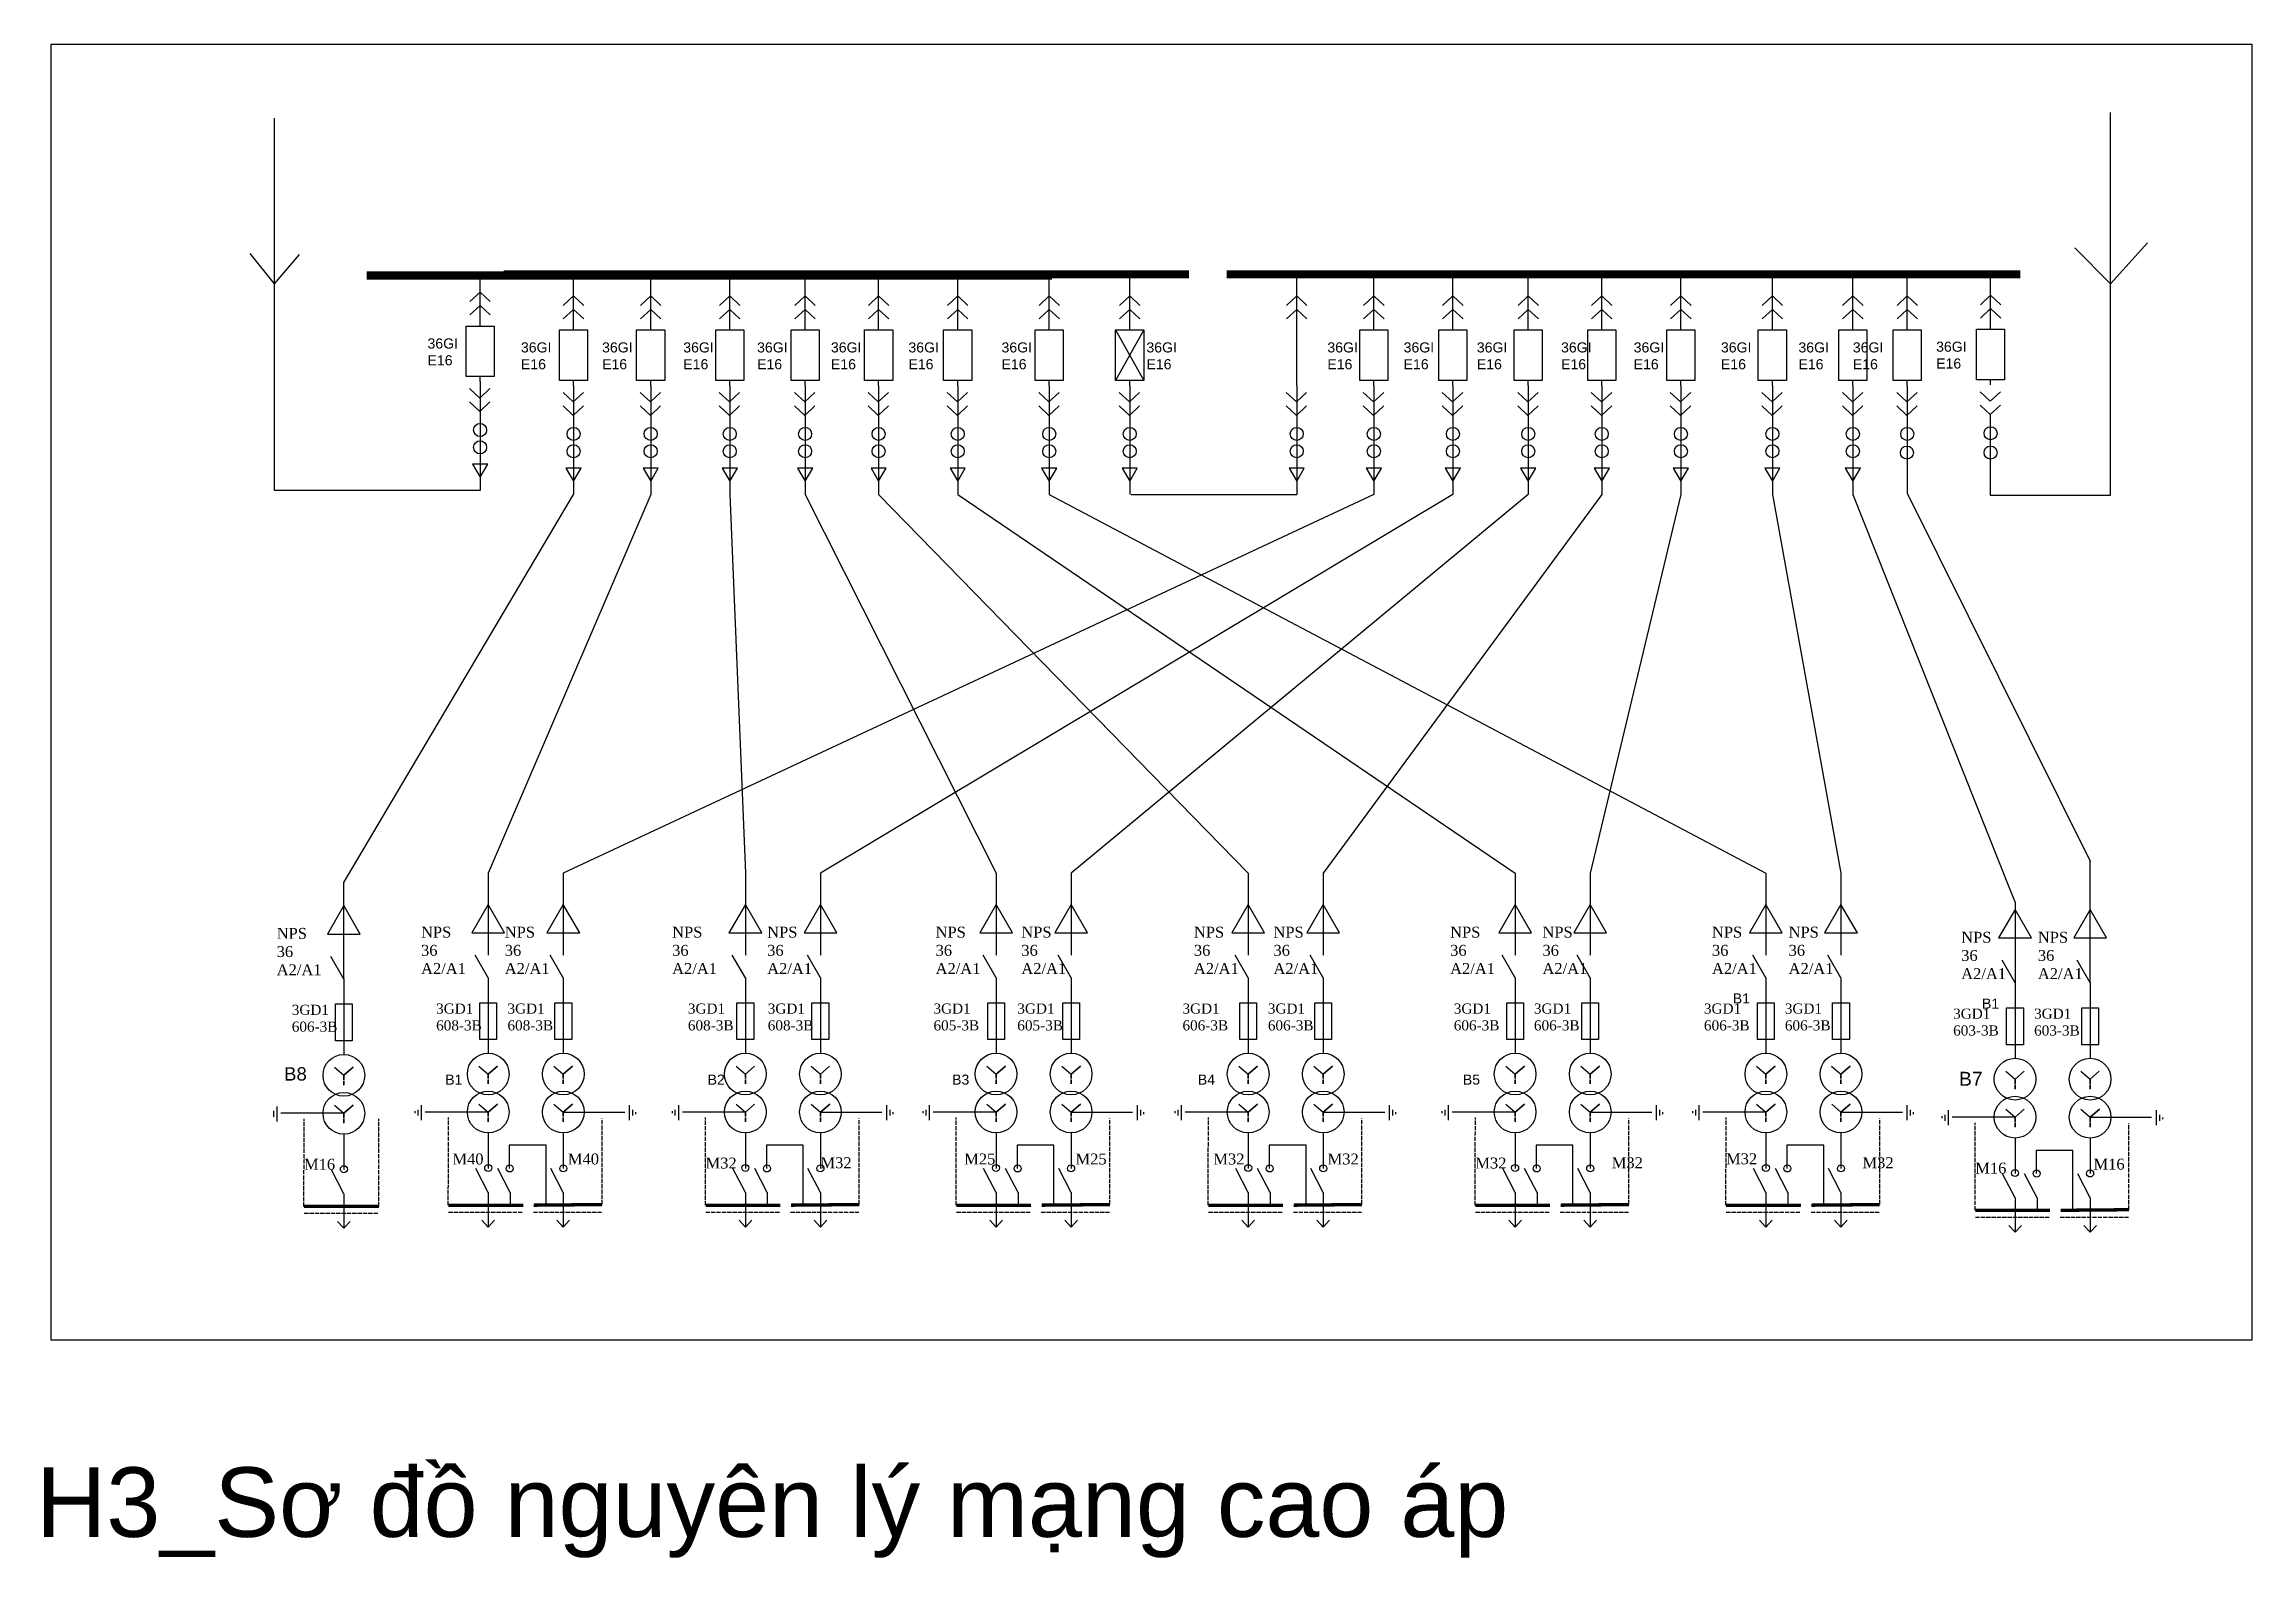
# Model space of a CAD drawing. Header units: inches. Extents: x 3841 to 42180, y -888 to 3732.
# Drawn here: x 15321 to 21514, y -622 to 3622 of the extents above; entities that cross this region are included whole.
import ezdxf

# ---------------------------------------------------------------- set-up
doc = ezdxf.new("R2010")
doc.units = ezdxf.units.IN
doc.header["$MEASUREMENT"] = 0
doc.linetypes.add('ACAD_ISO02W100', pattern=[15, 12, -3])
doc.linetypes.add('JIS_02_1.0', pattern=[2, 1, -1])
doc.layers.add('Layer2', color=1, linetype='JIS_02_1.0', lineweight=0)
doc.styles.get("Standard").update_dxf_attribs({"font": 'arial.ttf'})

msp = doc.modelspace()

# ---------------------------------------------------------------- texts
at = {"attachment_point": 1}
for s, width, gutter_width, insert, char_height in [('{\\fArial|b0|i0|c163|p34;36GI\\PE16}', 89.905, 23.6, (16396.7, 2797), 28.264), ('{\\fArial|b0|i0|c163|p34;36GI\\PE16}', 89.905, 23.6, (20628.4, 2788), 28.264), ('{\\fArial|b0|i0|c163|p34;36GI\\PE16}', 89.905, 23.6, (16658.8, 2786), 28.264), ('{\\fArial|b0|i0|c163|p34;36GI\\PE16}', 89.905, 23.6, (16886.4, 2786), 28.264), ('{\\fArial|b0|i0|c163|p34;36GI\\PE16}', 89.905, 23.6, (17114.1, 2786), 28.264), ('{\\fArial|b0|i0|c163|p34;36GI\\PE16}', 89.905, 23.6, (17321.2, 2786), 28.264), ('{\\fArial|b0|i0|c163|p34;36GI\\PE16}', 89.905, 23.6, (17528.3, 2786), 28.264), ('{\\fArial|b0|i0|c163|p34;36GI\\PE16}', 89.905, 23.6, (17745.7, 2786), 28.264), ('{\\fArial|b0|i0|c163|p34;36GI\\PE16}', 89.905, 23.6, (18006.8, 2786), 28.264), ('{\\fArial|b0|i0|c163|p34;36GI\\PE16}', 89.905, 23.6, (18413.3, 2786), 28.264), ('{\\fArial|b0|i0|c163|p34;36GI\\PE16}', 89.905, 23.6, (18920.8, 2786), 28.264), ('{\\fArial|b0|i0|c163|p34;36GI\\PE16}', 89.905, 23.6, (19134.7, 2786), 28.264), ('{\\fArial|b0|i0|c163|p34;36GI\\PE16}', 89.905, 23.6, (19340.1, 2786), 28.264), ('{\\fArial|b0|i0|c163|p34;36GI\\PE16}', 89.905, 23.6, (19576.3, 2786), 28.264), ('{\\fArial|b0|i0|c163|p34;36GI\\PE16}', 89.905, 23.6, (19780, 2786), 28.264), ('{\\fArial|b0|i0|c163|p34;36GI\\PE16}', 89.905, 23.6, (20024.8, 2786), 28.264), ('{\\fArial|b0|i0|c163|p34;36GI\\PE16}', 89.905, 23.6, (20242.2, 2786), 28.264), ('{\\fArial|b0|i0|c163|p34;36GI\\PE16}', 89.905, 23.6, (20394.8, 2786), 28.264), ('{\\fTimes New Roman|b0|i0|c0|p18;\\H1.08333x;NPS 36 A2/A1}', 69.556, 23.6, (15973.7, 1144.3), 28.264), ('{\\fTimes New Roman|b0|i0|c0|p18;\\H1.08333x;NPS 36 A2/A1}', 69.556, 23.6, (16378.6, 1147.8), 28.264), ('{\\fTimes New Roman|b0|i0|c0|p18;\\H1.08333x;NPS 36 A2/A1}', 69.556, 23.6, (16613.4, 1147.8), 28.264), ('{\\fTimes New Roman|b0|i0|c0|p18;\\H1.08333x;NPS 36 A2/A1}', 69.556, 23.6, (17082.9, 1147.8), 28.264), ('{\\fTimes New Roman|b0|i0|c0|p18;\\H1.08333x;NPS 36 A2/A1}', 69.556, 23.6, (17349.5, 1147.8), 28.264), ('{\\fTimes New Roman|b0|i0|c0|p18;\\H1.08333x;NPS 36 A2/A1}', 69.556, 23.6, (17821.9, 1147.8), 28.264), ('{\\fTimes New Roman|b0|i0|c0|p18;\\H1.08333x;NPS 36 A2/A1}', 69.556, 23.6, (18062.4, 1147.8), 28.264), ('{\\fTimes New Roman|b0|i0|c0|p18;\\H1.08333x;NPS 36 A2/A1}', 69.556, 23.6, (18546.4, 1147.8), 28.264), ('{\\fTimes New Roman|b0|i0|c0|p18;\\H1.08333x;NPS 36 A2/A1}', 69.556, 23.6, (18769.6, 1147.8), 28.264), ('{\\fTimes New Roman|b0|i0|c0|p18;\\H1.08333x;NPS 36 A2/A1}', 69.556, 23.6, (19265.2, 1147.8), 28.264), ('{\\fTimes New Roman|b0|i0|c0|p18;\\H1.08333x;NPS 36 A2/A1}', 69.556, 23.6, (19524.1, 1147.8), 28.264), ('{\\fTimes New Roman|b0|i0|c0|p18;\\H1.08333x;NPS 36 A2/A1}', 69.556, 23.6, (19999.6, 1147.8), 28.264), ('{\\fTimes New Roman|b0|i0|c0|p18;\\H1.08333x;NPS 36 A2/A1}', 69.556, 23.6, (20214.6, 1147.8), 28.264), ('{\\fTimes New Roman|b0|i0|c0|p18;\\H1.08333x;NPS 36 A2/A1}', 69.556, 23.6, (20698.7, 1133.4), 28.264), ('{\\fTimes New Roman|b0|i0|c0|p18;\\H1.08333x;NPS 36 A2/A1}', 69.556, 23.6, (20913.7, 1133.4), 28.264), ('{\\fTimes New Roman|b0|i0|c0|p18;3GD1 606-3B}', 80.889, 23.6, (16016, 928.8), 28.264), ('{\\fTimes New Roman|b0|i0|c0|p18;3GD1 608-3B}', 80.889, 23.6, (16420.9, 932.3), 28.264), ('{\\fTimes New Roman|b0|i0|c0|p18;3GD1 608-3B}', 80.889, 23.6, (16621, 932.3), 28.264), ('{\\fTimes New Roman|b0|i0|c0|p18;3GD1 608-3B}', 80.889, 23.6, (17127.1, 932.3), 28.264), ('{\\fTimes New Roman|b0|i0|c0|p18;3GD1 608-3B}', 80.889, 23.6, (17351.1, 932.3), 28.264), ('{\\fTimes New Roman|b0|i0|c0|p18;3GD1 605-3B}', 80.889, 23.6, (17816, 932.3), 28.264), ('{\\fTimes New Roman|b0|i0|c0|p18;3GD1 605-3B}', 80.889, 23.6, (18051.1, 932.3), 28.264), ('{\\fTimes New Roman|b0|i0|c0|p18;3GD1 606-3B}', 80.889, 23.6, (18514.4, 932.3), 28.264), ('{\\fTimes New Roman|b0|i0|c0|p18;3GD1 606-3B}', 80.889, 23.6, (18753.9, 932.3), 28.264), ('{\\fTimes New Roman|b0|i0|c0|p18;3GD1 606-3B}', 80.889, 23.6, (19275.4, 932.3), 28.264), ('{\\fTimes New Roman|b0|i0|c0|p18;3GD1 606-3B}', 80.889, 23.6, (19500.2, 932.3), 28.264), ('{\\fTimes New Roman|b0|i0|c0|p18;3GD1 606-3B}', 80.889, 23.6, (19977.1, 932.3), 28.264), ('{\\fArial|b0|i0|c163|p34;B1}', 41.183, 23.6, (20057.9, 960.7), 28.264), ('{\\fTimes New Roman|b0|i0|c0|p18;3GD1 606-3B}', 80.889, 23.6, (20204.1, 932.3), 28.264), ('{\\fArial|b0|i0|c163|p34;B1}', 41.183, 23.6, (20757, 946.3), 28.264), ('{\\fTimes New Roman|b0|i0|c0|p18;3GD1 603-3B}', 80.889, 23.6, (20676.1, 918), 28.264), ('{\\fTimes New Roman|b0|i0|c0|p18;3GD1 603-3B}', 80.889, 23.6, (20903.2, 918), 28.264), ('B8', 1109.442, 187.2, (15994.2, 753.7), 37.44), ('{\\fArial|b0|i0|c163|p34;B1}', 41.183, 23.6, (16446.4, 733.1), 28.264), ('{\\fArial|b0|i0|c163|p34;B2}', 41.183, 23.6, (17182.4, 733.1), 28.264), ('{\\fArial|b0|i0|c163|p34;B3}', 41.183, 23.6, (17868.2, 733.1), 28.264), ('{\\fArial|b0|i0|c163|p34;B4}', 41.183, 23.6, (18557.5, 733.1), 28.264), ('{\\fArial|b0|i0|c163|p34;B5}', 41.183, 23.6, (19300.9, 733.1), 28.264), ('B7', 706.931, 195, (20692.3, 740.8), 39), ('{\\fTimes New Roman|b0|i0|c0|p18;\\H1.08333x;M16}', 82.818, 23.6, (16050.3, 496.9), 28.264), ('{\\fTimes New Roman|b0|i0|c0|p18;\\H1.08333x;M\\fTimes New Roman|b0|i0|c163|p18;40}', 82.818, 23.6, (16466.5, 511.7), 28.264), ('{\\fTimes New Roman|b0|i0|c0|p18;\\H1.08333x;M\\fTimes New Roman|b0|i0|c163|p18;40}', 82.818, 23.6, (16790.4, 511.7), 28.264), ('{\\fTimes New Roman|b0|i0|c0|p18;\\H1.08333x;M\\fTimes New Roman|b0|i0|c163|p18;32}', 82.818, 23.6, (17176.6, 500.4), 28.264), ('{\\fTimes New Roman|b0|i0|c0|p18;\\H1.08333x;M\\fTimes New Roman|b0|i0|c163|p18;32}', 82.818, 23.6, (17498.9, 501.3), 28.264), ('{\\fTimes New Roman|b0|i0|c0|p18;\\H1.08333x;M\\fTimes New Roman|b0|i0|c163|p18;25}', 82.818, 23.6, (17902.1, 511.7), 28.264), ('{\\fTimes New Roman|b0|i0|c0|p18;\\H1.08333x;M\\fTimes New Roman|b0|i0|c163|p18;25}', 82.818, 23.6, (18214.4, 511.7), 28.264), ('{\\fTimes New Roman|b0|i0|c0|p18;\\H1.08333x;M\\fTimes New Roman|b0|i0|c163|p18;32}', 82.818, 23.6, (18601, 511.7), 28.264), ('{\\fTimes New Roman|b0|i0|c0|p18;\\H1.08333x;M\\fTimes New Roman|b0|i0|c163|p18;32}', 82.818, 23.6, (18921.5, 511.7), 28.264), ('{\\fTimes New Roman|b0|i0|c0|p18;\\H1.08333x;M\\fTimes New Roman|b0|i0|c163|p18;32}', 82.818, 23.6, (19335.8, 500.4), 28.264), ('{\\fTimes New Roman|b0|i0|c0|p18;\\H1.08333x;M\\fTimes New Roman|b0|i0|c163|p18;32}', 82.818, 23.6, (19718.5, 501.3), 28.264), ('{\\fTimes New Roman|b0|i0|c0|p18;\\H1.08333x;M\\fTimes New Roman|b0|i0|c163|p18;32}', 82.818, 23.6, (20039, 512.3), 28.264), ('{\\fTimes New Roman|b0|i0|c0|p18;\\H1.08333x;M\\fTimes New Roman|b0|i0|c163|p18;32}', 82.818, 23.6, (20421.8, 501.3), 28.264), ('{\\fTimes New Roman|b0|i0|c0|p18;\\H1.08333x;M16}', 82.818, 23.6, (21069.8, 497.3), 28.264), ('{\\fTimes New Roman|b0|i0|c0|p18;\\H1.08333x;M16}', 82.818, 23.6, (20738.1, 486.1), 28.264)]:
    msp.add_mtext_dynamic_manual_height_columns(s, width=width, gutter_width=gutter_width, heights=[0], dxfattribs=dict(at, insert=insert, char_height=char_height))
at = {"layer": 'Layer2', "linetype": 'ByBlock', "insert": (15299.1, -368.1), "char_height": 194.928, "attachment_point": 1}
msp.add_mtext_dynamic_manual_height_columns('H3_Sơ đồ nguyên lý mạng cao áp', width=9493.237, gutter_width=974.6, heights=[0], dxfattribs=at)

# ---------------------------------------------------------------- linework, layer by layer
for p, q in [((15967.3, 3155.6), (15967.3, 3414.2)), ((21117.1, 2357.7), (21117.1, 3430.7)), ((15967.3, 2370.9), (15967.3, 3155.6)), ((15967.3, 2949.8), (15899.6, 3035.1)), ((21117.1, 2949.8), (21017.3, 3050.9)), ((21117.1, 2949.8), (21221.7, 3065.1)), ((15967.3, 2949.8), (16037.9, 3032.1)), ((16544.3, 2831.8), (16544.3, 2973.4)), ((16806.3, 2820.8), (16806.3, 2976.7)), ((17022.7, 2820.8), (17022.7, 2976.7)), ((17244.5, 2820.8), (17244.5, 2976.7)), ((17455.9, 2820.8), (17455.9, 2976.7)), ((17662.1, 2820.8), (17662.1, 2976.7)), ((17883.9, 2820.8), (17883.9, 2976.7)), ((18140.6, 2820.8), (18140.6, 2976.7)), ((18366.4, 2820.8), (18366.4, 2976.7)), ((18834.8, 2664.9), (18834.8, 2976.7)), ((19051.1, 2820.8), (19051.1, 2976.7)), ((19272.9, 2820.8), (19272.9, 2976.7)), ((19484.3, 2820.8), (19484.3, 2976.7)), ((19690.5, 2820.8), (19690.5, 2976.7)), ((19912.4, 2820.8), (19912.4, 2976.7)), ((20169, 2820.8), (20169, 2976.7)), ((20394.8, 2820.8), (20394.8, 2976.7)), ((20547.4, 2820.8), (20547.4, 2976.7)), ((20781, 2822.8), (20781, 2978.7)), ((16544.3, 2927.1), (16515.6, 2900.3)), ((16544.3, 2927.1), (16572.9, 2900.3)), ((16806.3, 2916.1), (16777.7, 2889.3)), ((16806.3, 2916.1), (16835, 2889.3)), ((17022.7, 2916.1), (16994, 2889.3)), ((17022.7, 2916.1), (17051.3, 2889.3)), ((17244.5, 2916.1), (17215.8, 2889.3)), ((17244.5, 2916.1), (17273.1, 2889.3)), ((17455.9, 2916.1), (17427.2, 2889.3)), ((17455.9, 2916.1), (17484.5, 2889.3)), ((17662.1, 2916.1), (17633.5, 2889.3)), ((17662.1, 2916.1), (17690.8, 2889.3)), ((17883.9, 2916.1), (17855.3, 2889.3)), ((17883.9, 2916.1), (17912.6, 2889.3)), ((18140.6, 2916.1), (18112, 2889.3)), ((18140.6, 2916.1), (18169.3, 2889.3)), ((18366.4, 2916.1), (18337.7, 2889.3)), ((18366.4, 2916.1), (18395, 2889.3)), ((18834.8, 2916.1), (18806.1, 2889.3)), ((18834.8, 2916.1), (18863.4, 2889.3)), ((19051.1, 2916.1), (19022.4, 2889.3)), ((19051.1, 2916.1), (19079.7, 2889.3)), ((19272.9, 2916.1), (19244.2, 2889.3)), ((19272.9, 2916.1), (19301.5, 2889.3)), ((19484.3, 2916.1), (19455.7, 2889.3)), ((19484.3, 2916.1), (19513, 2889.3)), ((19690.5, 2916.1), (19661.9, 2889.3)), ((19690.5, 2916.1), (19719.2, 2889.3)), ((19912.4, 2916.1), (19883.7, 2889.3)), ((19912.4, 2916.1), (19941, 2889.3)), ((20169, 2916.1), (20140.4, 2889.3)), ((20169, 2916.1), (20197.7, 2889.3)), ((20394.8, 2916.1), (20366.2, 2889.3)), ((20394.8, 2916.1), (20423.5, 2889.3)), ((20547.4, 2916.1), (20518.8, 2889.3)), ((20547.4, 2916.1), (20576.1, 2889.3)), ((20781, 2918.1), (20752.4, 2891.3)), ((20781, 2918.1), (20809.7, 2891.3)), ((16544.3, 2889.6), (16515.6, 2862.8)), ((16544.3, 2889.6), (16572.9, 2862.8)), ((16806.3, 2878.6), (16777.7, 2851.8)), ((16806.3, 2878.6), (16835, 2851.8)), ((17022.7, 2878.6), (16994, 2851.8)), ((17022.7, 2878.6), (17051.3, 2851.8)), ((17244.5, 2878.6), (17215.8, 2851.8)), ((17244.5, 2878.6), (17273.1, 2851.8)), ((17455.9, 2878.6), (17427.2, 2851.8)), ((17455.9, 2878.6), (17484.5, 2851.8)), ((17662.1, 2878.6), (17633.5, 2851.8)), ((17662.1, 2878.6), (17690.8, 2851.8)), ((17883.9, 2878.6), (17855.3, 2851.8)), ((17883.9, 2878.6), (17912.6, 2851.8)), ((18140.6, 2878.6), (18112, 2851.8)), ((18140.6, 2878.6), (18169.3, 2851.8)), ((18366.4, 2878.6), (18337.7, 2851.8)), ((18366.4, 2878.6), (18395, 2851.8)), ((18834.8, 2878.6), (18806.1, 2851.8)), ((18834.8, 2878.6), (18863.4, 2851.8)), ((19051.1, 2878.6), (19022.4, 2851.8)), ((19051.1, 2878.6), (19079.7, 2851.8)), ((19272.9, 2878.6), (19244.2, 2851.8)), ((19272.9, 2878.6), (19301.5, 2851.8)), ((19484.3, 2878.6), (19455.7, 2851.8)), ((19484.3, 2878.6), (19513, 2851.8)), ((19690.5, 2878.6), (19661.9, 2851.8)), ((19690.5, 2878.6), (19719.2, 2851.8)), ((19912.4, 2878.6), (19883.7, 2851.8)), ((19912.4, 2878.6), (19941, 2851.8)), ((20169, 2878.6), (20140.4, 2851.8)), ((20169, 2878.6), (20197.7, 2851.8)), ((20394.8, 2878.6), (20366.2, 2851.8)), ((20394.8, 2878.6), (20423.5, 2851.8)), ((20547.4, 2878.6), (20518.8, 2851.8)), ((20547.4, 2878.6), (20576.1, 2851.8)), ((20781, 2880.6), (20752.4, 2853.8)), ((20781, 2880.6), (20809.7, 2853.8)), ((18327, 2820.8), (18405.8, 2679.1)), ((18405.8, 2820.8), (18327, 2679.1)), ((16544.3, 2676), (16544.3, 2690.1)), ((16544.3, 2676), (16544.3, 2370.9)), ((16806.3, 2664.9), (16806.3, 2679.1)), ((16806.3, 2664.9), (16806.3, 2359.8)), ((17022.7, 2664.9), (17022.7, 2679.1)), ((17022.7, 2664.9), (17022.7, 2359.8)), ((17244.5, 2664.9), (17244.5, 2679.1)), ((17244.5, 2664.9), (17244.5, 2359.8)), ((17455.9, 2664.9), (17455.9, 2679.1)), ((17455.9, 2664.9), (17455.9, 2359.8)), ((17662.1, 2664.9), (17662.1, 2679.1)), ((17662.1, 2664.9), (17662.1, 2359.8)), ((17883.9, 2664.9), (17883.9, 2679.1)), ((17883.9, 2664.9), (17883.9, 2359.8)), ((18140.6, 2664.9), (18140.6, 2679.1)), ((18140.6, 2664.9), (18140.6, 2359.8)), ((18366.4, 2664.9), (18366.4, 2679.1)), ((18366.4, 2664.9), (18366.4, 2359.8)), ((18834.8, 2664.9), (18834.8, 2359.8)), ((19051.1, 2664.9), (19051.1, 2679.1)), ((19051.1, 2664.9), (19051.1, 2359.8)), ((19272.9, 2664.9), (19272.9, 2679.1)), ((19272.9, 2664.9), (19272.9, 2359.8)), ((19484.3, 2664.9), (19484.3, 2679.1)), ((19484.3, 2664.9), (19484.3, 2359.8)), ((19690.5, 2664.9), (19690.5, 2679.1)), ((19690.5, 2664.9), (19690.5, 2359.8)), ((19912.4, 2664.9), (19912.4, 2679.1)), ((19912.4, 2664.9), (19912.4, 2359.8)), ((20169, 2664.9), (20169, 2679.1)), ((20169, 2664.9), (20169, 2359.8)), ((20394.8, 2664.9), (20394.8, 2679.1)), ((20394.8, 2664.9), (20394.8, 2359.8)), ((20547.4, 2664.9), (20547.4, 2679.1)), ((20547.4, 2664.9), (20547.4, 2363.1)), ((20781, 2667), (20781, 2681.1)), ((16543.4, 2629.9), (16514.7, 2656.7)), ((16543.4, 2592.4), (16514.7, 2619.2)), ((16543.4, 2629.9), (16572, 2656.7)), ((16543.4, 2592.4), (16572, 2619.2)), ((16805.4, 2618.9), (16776.8, 2645.7)), ((16805.4, 2581.4), (16776.8, 2608.2)), ((16805.4, 2618.9), (16834.1, 2645.7)), ((16805.4, 2581.4), (16834.1, 2608.2)), ((17021.8, 2618.9), (16993.1, 2645.7)), ((17021.8, 2581.4), (16993.1, 2608.2)), ((17021.8, 2618.9), (17050.4, 2645.7)), ((17021.8, 2581.4), (17050.4, 2608.2)), ((17243.6, 2618.9), (17214.9, 2645.7)), ((17243.6, 2581.4), (17214.9, 2608.2)), ((17243.6, 2618.9), (17272.2, 2645.7)), ((17243.6, 2581.4), (17272.2, 2608.2)), ((17455, 2618.9), (17426.3, 2645.7)), ((17455, 2581.4), (17426.3, 2608.2)), ((17455, 2618.9), (17483.6, 2645.7)), ((17455, 2581.4), (17483.6, 2608.2)), ((17661.2, 2618.9), (17632.6, 2645.7)), ((17661.2, 2581.4), (17632.6, 2608.2)), ((17661.2, 2618.9), (17689.9, 2645.7)), ((17661.2, 2581.4), (17689.9, 2608.2)), ((17883, 2618.9), (17854.4, 2645.7)), ((17883, 2581.4), (17854.4, 2608.2)), ((17883, 2618.9), (17911.7, 2645.7)), ((17883, 2581.4), (17911.7, 2608.2)), ((18139.7, 2618.9), (18111.1, 2645.7)), ((18139.7, 2581.4), (18111.1, 2608.2)), ((18139.7, 2618.9), (18168.4, 2645.7)), ((18139.7, 2581.4), (18168.4, 2608.2)), ((18365.5, 2618.9), (18336.8, 2645.7)), ((18365.5, 2581.4), (18336.8, 2608.2)), ((18365.5, 2618.9), (18394.1, 2645.7)), ((18365.5, 2581.4), (18394.1, 2608.2)), ((18833.9, 2618.9), (18805.2, 2645.7)), ((18833.9, 2581.4), (18805.2, 2608.2)), ((18833.9, 2618.9), (18862.5, 2645.7)), ((18833.9, 2581.4), (18862.5, 2608.2)), ((19050.2, 2618.9), (19021.5, 2645.7)), ((19050.2, 2581.4), (19021.5, 2608.2)), ((19050.2, 2618.9), (19078.8, 2645.7)), ((19050.2, 2581.4), (19078.8, 2608.2)), ((19272, 2618.9), (19243.3, 2645.7)), ((19272, 2581.4), (19243.3, 2608.2)), ((19272, 2618.9), (19300.6, 2645.7)), ((19272, 2581.4), (19300.6, 2608.2)), ((19483.4, 2618.9), (19454.8, 2645.7)), ((19483.4, 2581.4), (19454.8, 2608.2)), ((19483.4, 2618.9), (19512.1, 2645.7)), ((19483.4, 2581.4), (19512.1, 2608.2)), ((19689.6, 2618.9), (19661, 2645.7)), ((19689.6, 2581.4), (19661, 2608.2)), ((19689.6, 2618.9), (19718.3, 2645.7)), ((19689.6, 2581.4), (19718.3, 2608.2)), ((19911.5, 2618.9), (19882.8, 2645.7)), ((19911.5, 2581.4), (19882.8, 2608.2)), ((19911.5, 2618.9), (19940.1, 2645.7)), ((19911.5, 2581.4), (19940.1, 2608.2)), ((20168.1, 2618.9), (20139.5, 2645.7)), ((20168.1, 2581.4), (20139.5, 2608.2)), ((20168.1, 2618.9), (20196.8, 2645.7)), ((20168.1, 2581.4), (20196.8, 2608.2)), ((20393.9, 2618.9), (20365.3, 2645.7)), ((20393.9, 2581.4), (20365.3, 2608.2)), ((20393.9, 2618.9), (20422.6, 2645.7)), ((20393.9, 2581.4), (20422.6, 2608.2)), ((20546.5, 2618.9), (20517.9, 2645.7)), ((20546.5, 2581.4), (20517.9, 2608.2)), ((20546.5, 2618.9), (20575.2, 2645.7)), ((20546.5, 2581.4), (20575.2, 2608.2)), ((20780.1, 2620.9), (20751.5, 2647.7)), ((20780.1, 2583.4), (20751.5, 2610.2)), ((20780.1, 2620.9), (20808.8, 2647.7)), ((20780.1, 2583.4), (20808.8, 2610.2)), ((20780.1, 2583.4), (20780.1, 2357.7)), ((16544.3, 2370.9), (15967.3, 2370.9)), ((16162.1, 1271.9), (16806.3, 2359.8)), ((17022.7, 2359.8), (16567, 1297.8)), ((19051.1, 2359.8), (16777.5, 1297.8)), ((17244.5, 2359.8), (17288.4, 1297.8)), ((17455.9, 2359.8), (17991.6, 1297.8)), ((19272.9, 2359.8), (17498.9, 1297.8)), ((17662.1, 2359.8), (18698.7, 1297.8)), ((17883.9, 2359.8), (19447.5, 1297.8)), ((18140.6, 2359.8), (20150.8, 1297.8)), ((19484.3, 2359.8), (18202.1, 1297.8)), ((18370.1, 2359.8), (18834.8, 2359.8)), ((19690.5, 2359.8), (18909.2, 1297.8)), ((19912.4, 2359.8), (19658.1, 1297.8)), ((20169, 2359.8), (20361.3, 1297.8)), ((20394.8, 2359.8), (20832.3, 1259.9)), ((20547.4, 2363.1), (21060.4, 1331.5)), ((20780.1, 2357.7), (21117.1, 2357.7)), ((21060.4, 990), (21060.4, 1331.5)), ((16162.1, 1000.8), (16162.1, 1271.9)), ((16567, 1297.8), (16567, 1068)), ((16777.5, 1297.8), (16777.5, 1068)), ((17288.4, 1297.8), (17288.4, 1068)), ((17498.9, 1297.8), (17498.9, 1068)), ((17991.6, 1297.8), (17991.6, 1068)), ((18202.1, 1297.8), (18202.1, 1068)), ((18698.7, 1297.8), (18698.7, 1068)), ((18909.2, 1297.8), (18909.2, 1068)), ((19447.5, 1297.8), (19447.5, 1068)), ((19658.1, 1297.8), (19658.1, 1068)), ((20150.8, 1297.8), (20150.8, 1068)), ((20361.3, 1297.8), (20361.3, 1068)), ((20832.3, 1259.9), (20849.9, 1215.8)), ((20849.9, 1215.8), (20849.9, 816.8)), ((16162.1, 1000.8), (16125.4, 1064.5)), ((16162.1, 1064.5), (16162.1, 1064.5)), ((16567, 1004.3), (16530.3, 1068)), ((16567, 1068), (16567, 1068)), ((16777.5, 1004.3), (16740.8, 1068)), ((16777.5, 1068), (16777.5, 1068)), ((17288.4, 1004.3), (17251.7, 1068)), ((17288.4, 1068), (17288.4, 1068)), ((17498.9, 1004.3), (17462.2, 1068)), ((17498.9, 1068), (17498.9, 1068)), ((17991.6, 1004.3), (17954.9, 1068)), ((17991.6, 1068), (17991.6, 1068)), ((18202.1, 1004.3), (18165.5, 1068)), ((18202.1, 1068), (18202.1, 1068)), ((18698.7, 1004.3), (18662, 1068)), ((18698.7, 1068), (18698.7, 1068)), ((18909.2, 1004.3), (18872.5, 1068)), ((18909.2, 1068), (18909.2, 1068)), ((19447.5, 1004.3), (19410.9, 1068)), ((19447.5, 1068), (19447.5, 1068)), ((19658.1, 1004.3), (19621.4, 1068)), ((19658.1, 1068), (19658.1, 1068)), ((20150.8, 1004.3), (20114.1, 1068)), ((20150.8, 1068), (20150.8, 1068)), ((20361.3, 1004.3), (20324.6, 1068)), ((20361.3, 1068), (20361.3, 1068)), ((20849.9, 990), (20813.2, 1053.6)), ((20849.9, 1053.6), (20849.9, 1053.6)), ((21060.4, 990), (21023.7, 1053.6)), ((21060.4, 1053.6), (21060.4, 1053.6)), ((16162.1, 1002.2), (16162.1, 789.5)), ((16162.1, 1000.8), (16162.1, 1000.8)), ((16567, 1005.7), (16567, 793)), ((16567, 1004.3), (16567, 1004.3)), ((16777.5, 1005.7), (16777.5, 793)), ((16777.5, 1004.3), (16777.5, 1004.3)), ((17288.4, 1005.7), (17288.4, 793)), ((17288.4, 1004.3), (17288.4, 1004.3)), ((17498.9, 1005.7), (17498.9, 793)), ((17498.9, 1004.3), (17498.9, 1004.3)), ((17991.6, 1005.7), (17991.6, 793)), ((17991.6, 1004.3), (17991.6, 1004.3)), ((18202.1, 1005.7), (18202.1, 793)), ((18202.1, 1004.3), (18202.1, 1004.3)), ((18698.7, 1005.7), (18698.7, 793)), ((18698.7, 1004.3), (18698.7, 1004.3)), ((18909.2, 1005.7), (18909.2, 793)), ((18909.2, 1004.3), (18909.2, 1004.3)), ((19447.5, 1005.7), (19447.5, 793)), ((19447.5, 1004.3), (19447.5, 1004.3)), ((19658.1, 1005.7), (19658.1, 793)), ((19658.1, 1004.3), (19658.1, 1004.3)), ((20150.8, 1005.7), (20150.8, 793)), ((20150.8, 1004.3), (20150.8, 1004.3)), ((20361.3, 1005.7), (20361.3, 793)), ((20361.3, 1004.3), (20361.3, 1004.3)), ((20849.9, 991.3), (20849.9, 778.6)), ((21060.4, 991.3), (21060.4, 778.6)), ((20849.9, 990), (20849.9, 990)), ((21060.4, 990), (21060.4, 990)), ((16136.1, 753.6), (16162.1, 731)), ((16162.1, 731), (16188, 753.6)), ((16188, 753.6), (16162.1, 731)), ((16541, 757.1), (16567, 734.5)), ((16567, 734.5), (16592.9, 757.1)), ((16592.9, 757.1), (16567, 734.5)), ((16751.3, 757.1), (16777.3, 734.5)), ((16777.3, 734.5), (16803.2, 757.1)), ((16803.2, 757.1), (16777.3, 734.5)), ((17262.4, 757.1), (17288.4, 734.5)), ((17288.4, 734.5), (17314.3, 757.1)), ((17314.3, 757.1), (17288.4, 734.5)), ((17472.7, 757.1), (17498.6, 734.5)), ((17498.6, 734.5), (17524.6, 757.1)), ((17524.6, 757.1), (17498.6, 734.5)), ((17965.7, 757.1), (17991.6, 734.5)), ((17991.6, 734.5), (18017.6, 757.1)), ((18017.6, 757.1), (17991.6, 734.5)), ((18175.9, 757.1), (18201.9, 734.5)), ((18201.9, 734.5), (18227.9, 757.1)), ((18227.9, 757.1), (18201.9, 734.5)), ((18672.7, 757.1), (18698.7, 734.5)), ((18698.7, 734.5), (18724.6, 757.1)), ((18724.6, 757.1), (18698.7, 734.5)), ((18883, 757.1), (18909, 734.5)), ((18909, 734.5), (18934.9, 757.1)), ((18934.9, 757.1), (18909, 734.5)), ((19421.6, 757.1), (19447.5, 734.5)), ((19447.5, 734.5), (19473.5, 757.1)), ((19473.5, 757.1), (19447.5, 734.5)), ((19631.9, 757.1), (19657.8, 734.5)), ((19657.8, 734.5), (19683.8, 757.1)), ((19683.8, 757.1), (19657.8, 734.5)), ((20124.8, 757.1), (20150.8, 734.5)), ((20150.8, 734.5), (20176.7, 757.1)), ((20176.7, 757.1), (20150.8, 734.5)), ((20335.1, 757.1), (20361.1, 734.5)), ((20361.1, 734.5), (20387, 757.1)), ((20387, 757.1), (20361.1, 734.5)), ((20823.9, 742.7), (20849.9, 720.2)), ((20849.9, 720.2), (20875.8, 742.7)), ((20875.8, 742.7), (20849.9, 720.2)), ((21034.2, 742.7), (21060.2, 720.2)), ((21060.2, 720.2), (21086.1, 742.7)), ((21086.1, 742.7), (21060.2, 720.2)), ((15964.6, 631), (15964.6, 614.6)), ((15974.2, 643.9), (15974.2, 601.6)), ((16050.4, 624.6), (15985.7, 624.6)), ((16162.1, 624.5), (16050.4, 624.6)), ((16136.1, 647), (16162.1, 624.5)), ((16162.1, 624.5), (16188, 647)), ((16188, 647), (16162.1, 624.5)), ((16361.2, 630.5), (16361.2, 625.3)), ((16369.5, 634.5), (16369.5, 618.1)), ((16379.1, 647.4), (16379.1, 605.1)), ((16455.3, 628.1), (16390.6, 628.1)), ((16567, 628), (16455.3, 628.1)), ((16541, 650.5), (16567, 628)), ((16567, 628), (16592.9, 650.5)), ((16592.9, 650.5), (16567, 628)), ((16751.5, 650.5), (16777.5, 628)), ((16777.5, 628), (16803.5, 650.5)), ((16803.5, 650.5), (16777.5, 628)), ((16777.5, 628), (16886.2, 628)), ((16886.2, 628), (16949.9, 628)), ((16963.5, 605.1), (16963.5, 647.4)), ((16973.1, 618.1), (16973.1, 634.5)), ((16981.4, 622.1), (16981.4, 627.3)), ((17082.6, 630.5), (17082.6, 625.3)), ((17090.9, 634.5), (17090.9, 618.1)), ((17100.5, 647.4), (17100.5, 605.1)), ((17176.7, 628.1), (17112, 628.1)), ((17288.4, 628), (17176.7, 628.1)), ((17262.4, 650.5), (17288.4, 628)), ((17288.4, 628), (17314.3, 650.5)), ((17314.3, 650.5), (17288.4, 628)), ((17472.9, 650.5), (17498.9, 628)), ((17498.9, 628), (17524.8, 650.5)), ((17524.8, 650.5), (17498.9, 628)), ((17498.9, 628), (17607.6, 628)), ((17607.6, 628), (17671.3, 628)), ((17684.9, 605.1), (17684.9, 647.4)), ((17694.5, 618.1), (17694.5, 634.5)), ((17702.8, 622.1), (17702.8, 627.3)), ((17785.8, 630.5), (17785.8, 625.3)), ((17794.1, 634.5), (17794.1, 618.1)), ((17803.7, 647.4), (17803.7, 605.1)), ((17879.9, 628.1), (17815.3, 628.1)), ((17991.6, 628), (17879.9, 628.1)), ((17965.7, 650.5), (17991.6, 628)), ((17991.6, 628), (18017.6, 650.5)), ((18017.6, 650.5), (17991.6, 628)), ((18176.2, 650.5), (18202.1, 628)), ((18202.1, 628), (18228.1, 650.5)), ((18228.1, 650.5), (18202.1, 628)), ((18202.1, 628), (18310.9, 628)), ((18310.9, 628), (18374.6, 628)), ((18388.2, 605.1), (18388.2, 647.4)), ((18397.8, 618.1), (18397.8, 634.5)), ((18406.1, 622.1), (18406.1, 627.3)), ((18492.9, 630.5), (18492.9, 625.3)), ((18501.2, 634.5), (18501.2, 618.1)), ((18510.8, 647.4), (18510.8, 605.1)), ((18587, 628.1), (18522.3, 628.1)), ((18698.7, 628), (18587, 628.1)), ((18672.7, 650.5), (18698.7, 628)), ((18698.7, 628), (18724.6, 650.5)), ((18724.6, 650.5), (18698.7, 628)), ((18883.2, 650.5), (18909.2, 628)), ((18909.2, 628), (18935.2, 650.5)), ((18935.2, 650.5), (18909.2, 628)), ((18909.2, 628), (19017.9, 628)), ((19017.9, 628), (19081.6, 628)), ((19095.2, 605.1), (19095.2, 647.4)), ((19104.8, 618.1), (19104.8, 634.5)), ((19113.1, 622.1), (19113.1, 627.3)), ((19241.8, 630.5), (19241.8, 625.3)), ((19250.1, 634.5), (19250.1, 618.1)), ((19259.7, 647.4), (19259.7, 605.1)), ((19335.9, 628.1), (19271.2, 628.1)), ((19447.5, 628), (19335.9, 628.1)), ((19421.6, 650.5), (19447.5, 628)), ((19447.5, 628), (19473.5, 650.5)), ((19473.5, 650.5), (19447.5, 628)), ((19632.1, 650.5), (19658.1, 628)), ((19658.1, 628), (19684, 650.5)), ((19684, 650.5), (19658.1, 628)), ((19658.1, 628), (19766.8, 628)), ((19766.8, 628), (19830.5, 628)), ((19844.1, 605.1), (19844.1, 647.4)), ((19853.7, 618.1), (19853.7, 634.5)), ((19862, 622.1), (19862, 627.3)), ((19945, 630.5), (19945, 625.3)), ((19953.3, 634.5), (19953.3, 618.1)), ((19962.9, 647.4), (19962.9, 605.1)), ((20039.1, 628.1), (19974.4, 628.1)), ((20150.8, 628), (20039.1, 628.1)), ((20124.8, 650.5), (20150.8, 628)), ((20150.8, 628), (20176.7, 650.5)), ((20176.7, 650.5), (20150.8, 628)), ((20335.4, 650.5), (20361.3, 628)), ((20361.3, 628), (20387.3, 650.5)), ((20387.3, 650.5), (20361.3, 628)), ((20361.3, 628), (20470.1, 628)), ((20470.1, 628), (20533.7, 628)), ((20547.4, 605.1), (20547.4, 647.4)), ((20556.9, 618.1), (20556.9, 634.5)), ((20565.2, 622.1), (20565.2, 627.3)), ((20652.4, 620.1), (20652.4, 603.7)), ((20662, 633.1), (20662, 590.8)), ((20823.9, 636.2), (20849.9, 613.6)), ((20849.9, 613.6), (20875.8, 636.2)), ((20875.8, 636.2), (20849.9, 613.6)), ((21034.4, 636.2), (21060.4, 613.6)), ((21060.4, 613.6), (21086.4, 636.2)), ((21086.4, 636.2), (21060.4, 613.6)), ((21246.4, 590.8), (21246.4, 633.1)), ((21256, 603.7), (21256, 620.1)), ((16162.1, 566), (16162.1, 466.6)), ((16567, 569.5), (16567, 470.1)), ((16777.5, 569.5), (16777.5, 470.1)), ((17288.4, 569.5), (17288.4, 470.1)), ((17498.9, 569.5), (17498.9, 470.1)), ((17991.6, 569.5), (17991.6, 470.1)), ((18202.1, 569.5), (18202.1, 470.1)), ((18698.7, 569.5), (18698.7, 470.1)), ((18909.2, 569.5), (18909.2, 470.1)), ((19447.5, 569.5), (19447.5, 470.1)), ((19658.1, 569.5), (19658.1, 470.1)), ((20150.8, 569.5), (20150.8, 470.1)), ((20361.3, 569.5), (20361.3, 470.1)), ((20644.1, 616.1), (20644.1, 610.9)), ((20738.2, 613.7), (20673.5, 613.7)), ((20849.9, 613.6), (20738.2, 613.7)), ((21060.4, 613.6), (21169.1, 613.6)), ((21169.1, 613.6), (21232.8, 613.6)), ((21264.3, 607.7), (21264.3, 612.9)), ((16729.3, 534.8), (16625.8, 534.8)), ((16625.8, 534.8), (16625.8, 470.1)), ((16729.3, 366.9), (16729.3, 534.8)), ((17450.7, 534.8), (17347.2, 534.8)), ((17347.2, 534.8), (17347.2, 470.1)), ((17450.7, 366.9), (17450.7, 534.8)), ((18153.9, 534.8), (18050.4, 534.8)), ((18050.4, 534.8), (18050.4, 470.1)), ((18153.9, 366.9), (18153.9, 534.8)), ((18861, 534.8), (18757.5, 534.8)), ((18757.5, 534.8), (18757.5, 470.1)), ((18861, 366.9), (18861, 534.8)), ((19609.8, 534.8), (19506.3, 534.8)), ((19506.3, 534.8), (19506.3, 470.1)), ((19609.8, 366.9), (19609.8, 534.8)), ((20313.1, 534.8), (20209.6, 534.8)), ((20209.6, 534.8), (20209.6, 470.1)), ((20313.1, 366.9), (20313.1, 534.8)), ((20849.9, 555.2), (20849.9, 455.8)), ((21012.2, 520.4), (20908.7, 520.4)), ((20908.7, 520.4), (20908.7, 455.8)), ((21012.2, 352.5), (21012.2, 520.4)), ((21060.4, 555.2), (21060.4, 455.8)), ((16162.1, 398.6), (16127.2, 465.8)), ((16567, 402.1), (16532.1, 469.3)), ((16628.5, 402.1), (16593.6, 469.3)), ((16627.4, 470.1), (16627.4, 470.1)), ((16777.5, 402.1), (16742.6, 469.3)), ((16838, 470.1), (16838, 470.1)), ((17288.4, 402.1), (17253.5, 469.3)), ((17349.8, 402.1), (17314.9, 469.3)), ((17348.8, 470.1), (17348.8, 470.1)), ((17498.9, 402.1), (17464, 469.3)), ((17559.3, 470.1), (17559.3, 470.1)), ((17991.6, 402.1), (17956.7, 469.3)), ((18053.1, 402.1), (18018.2, 469.3)), ((18052.1, 470.1), (18052.1, 470.1)), ((18202.1, 402.1), (18167.2, 469.3)), ((18262.6, 470.1), (18262.6, 470.1)), ((18698.7, 402.1), (18663.8, 469.3)), ((18760.2, 402.1), (18725.3, 469.3)), ((18759.1, 470.1), (18759.1, 470.1)), ((18909.2, 402.1), (18874.3, 469.3)), ((18969.7, 470.1), (18969.7, 470.1)), ((19447.5, 402.1), (19412.6, 469.3)), ((19509, 402.1), (19474.1, 469.3)), ((19508, 470.1), (19508, 470.1)), ((19658.1, 402.1), (19623.2, 469.3)), ((19718.5, 470.1), (19718.5, 470.1)), ((20150.8, 402.1), (20115.9, 469.3)), ((20212.3, 402.1), (20177.4, 469.3)), ((20211.3, 470.1), (20211.3, 470.1)), ((20361.3, 402.1), (20326.4, 469.3)), ((20421.8, 470.1), (20421.8, 470.1)), ((20849.9, 387.7), (20815, 454.9)), ((20911.4, 387.7), (20876.5, 454.9)), ((20910.3, 455.8), (20910.3, 455.8)), ((21060.4, 387.7), (21025.5, 454.9)), ((21120.9, 455.8), (21120.9, 455.8)), ((16162.1, 398.6), (16162.1, 303.3)), ((16567, 402.1), (16567, 306.8)), ((16628.5, 402.1), (16628.5, 366.9)), ((16777.5, 402.1), (16777.5, 306.8)), ((17288.4, 402.1), (17288.4, 306.8)), ((17349.8, 402.1), (17349.8, 366.9)), ((17498.9, 402.1), (17498.9, 306.8)), ((17991.6, 402.1), (17991.6, 306.8)), ((18053.1, 402.1), (18053.1, 366.9)), ((18202.1, 402.1), (18202.1, 306.8)), ((18698.7, 402.1), (18698.7, 306.8)), ((18760.2, 402.1), (18760.2, 366.9)), ((18909.2, 402.1), (18909.2, 306.8)), ((19447.5, 402.1), (19447.5, 306.8)), ((19509, 402.1), (19509, 366.9)), ((19658.1, 402.1), (19658.1, 306.8)), ((20150.8, 402.1), (20150.8, 306.8)), ((20212.3, 402.1), (20212.3, 366.9)), ((20361.3, 402.1), (20361.3, 306.8)), ((20849.9, 387.7), (20849.9, 292.5)), ((20911.4, 387.7), (20911.4, 352.5)), ((21060.4, 387.7), (21060.4, 292.5)), ((16162.1, 302), (16144.4, 321)), ((16162.1, 302), (16179.8, 321)), ((16567, 305.5), (16549.3, 324.5)), ((16567, 305.5), (16584.7, 324.5)), ((16777.5, 305.5), (16759.8, 324.5)), ((16777.5, 305.5), (16795.2, 324.5)), ((17288.4, 305.5), (17270.7, 324.5)), ((17288.4, 305.5), (17306, 324.5)), ((17498.9, 305.5), (17481.2, 324.5)), ((17498.9, 305.5), (17516.6, 324.5)), ((17991.6, 305.5), (17973.9, 324.5)), ((17991.6, 305.5), (18009.3, 324.5)), ((18202.1, 305.5), (18184.5, 324.5)), ((18202.1, 305.5), (18219.8, 324.5)), ((18698.7, 305.5), (18681, 324.5)), ((18698.7, 305.5), (18716.3, 324.5)), ((18909.2, 305.5), (18891.5, 324.5)), ((18909.2, 305.5), (18926.9, 324.5)), ((19447.5, 305.5), (19429.9, 324.5)), ((19447.5, 305.5), (19465.2, 324.5)), ((19658.1, 305.5), (19640.4, 324.5)), ((19658.1, 305.5), (19675.7, 324.5)), ((20150.8, 305.5), (20133.1, 324.5)), ((20150.8, 305.5), (20168.5, 324.5)), ((20361.3, 305.5), (20343.6, 324.5)), ((20361.3, 305.5), (20379, 324.5)), ((20849.9, 291.2), (20832.2, 310.1)), ((20849.9, 291.2), (20867.5, 310.1)), ((21060.4, 291.2), (21042.7, 310.1)), ((21060.4, 291.2), (21078.1, 310.1))]:
    msp.add_line(p, q)
at = {"linetype": 'ACAD_ISO02W100'}
for p, q in [((16162.1, 731), (16162.1, 703.2)), ((16162.1, 703.2), (16162.1, 731)), ((16567, 734.5), (16567, 706.7)), ((16567, 706.7), (16567, 734.5)), ((16777.3, 734.5), (16777.3, 706.7)), ((16777.3, 706.7), (16777.3, 734.5)), ((17288.4, 734.5), (17288.4, 706.7)), ((17288.4, 706.7), (17288.4, 734.5)), ((17498.6, 734.5), (17498.6, 706.7)), ((17498.6, 706.7), (17498.6, 734.5)), ((17991.6, 734.5), (17991.6, 706.7)), ((17991.6, 706.7), (17991.6, 734.5)), ((18201.9, 734.5), (18201.9, 706.7)), ((18201.9, 706.7), (18201.9, 734.5)), ((18698.7, 734.5), (18698.7, 706.7)), ((18698.7, 706.7), (18698.7, 734.5)), ((18909, 734.5), (18909, 706.7)), ((18909, 706.7), (18909, 734.5)), ((19447.5, 734.5), (19447.5, 706.7)), ((19447.5, 706.7), (19447.5, 734.5)), ((19657.8, 734.5), (19657.8, 706.7)), ((19657.8, 706.7), (19657.8, 734.5)), ((20150.8, 734.5), (20150.8, 706.7)), ((20150.8, 706.7), (20150.8, 734.5)), ((20361.1, 734.5), (20361.1, 706.7)), ((20361.1, 706.7), (20361.1, 734.5)), ((20849.9, 720.2), (20849.9, 692.4)), ((20849.9, 692.4), (20849.9, 720.2)), ((21060.2, 720.2), (21060.2, 692.4)), ((21060.2, 692.4), (21060.2, 720.2)), ((16162.1, 624.5), (16162.1, 596.7)), ((16162.1, 596.7), (16162.1, 624.5)), ((16567, 628), (16567, 600.2)), ((16567, 600.2), (16567, 628)), ((16777.5, 628), (16777.5, 600.2)), ((16777.5, 600.2), (16777.5, 628)), ((17288.4, 628), (17288.4, 600.2)), ((17288.4, 600.2), (17288.4, 628)), ((17498.9, 628), (17498.9, 600.2)), ((17498.9, 600.2), (17498.9, 628)), ((17991.6, 628), (17991.6, 600.2)), ((17991.6, 600.2), (17991.6, 628)), ((18202.1, 628), (18202.1, 600.2)), ((18202.1, 600.2), (18202.1, 628)), ((18698.7, 628), (18698.7, 600.2)), ((18698.7, 600.2), (18698.7, 628)), ((18909.2, 628), (18909.2, 600.2)), ((18909.2, 600.2), (18909.2, 628)), ((19447.5, 628), (19447.5, 600.2)), ((19447.5, 600.2), (19447.5, 628)), ((19658.1, 628), (19658.1, 600.2)), ((19658.1, 600.2), (19658.1, 628)), ((20150.8, 628), (20150.8, 600.2)), ((20150.8, 600.2), (20150.8, 628)), ((20361.3, 628), (20361.3, 600.2)), ((20361.3, 600.2), (20361.3, 628)), ((16050.2, 363.4), (16050.4, 608.9)), ((16260.2, 363.4), (16260.4, 608.9)), ((16455.1, 366.9), (16455.3, 612.4)), ((16886.2, 368.6), (16886.2, 609.8)), ((17176.5, 366.9), (17176.7, 612.4)), ((17607.6, 368.6), (17607.6, 609.8)), ((17879.7, 366.9), (17879.9, 612.4)), ((18310.9, 368.6), (18310.9, 609.8)), ((18586.8, 366.9), (18587, 612.4)), ((19017.9, 368.6), (19017.9, 609.8)), ((19335.7, 366.9), (19335.9, 612.4)), ((19766.8, 368.6), (19766.8, 609.8)), ((20038.9, 366.9), (20039.1, 612.4)), ((20470.1, 368.6), (20470.1, 609.8)), ((20738, 352.5), (20738.2, 598.1)), ((20849.9, 613.6), (20849.9, 585.8)), ((20849.9, 585.8), (20849.9, 613.6)), ((21060.4, 613.6), (21060.4, 585.8)), ((21060.4, 585.8), (21060.4, 613.6)), ((21169.1, 354.2), (21169.1, 595.5)), ((16050.7, 344.1), (16260, 344.1)), ((16455.6, 347.6), (16664.9, 347.6)), ((16693.7, 347.6), (16884.8, 347.6)), ((17177, 347.6), (17386.3, 347.6)), ((17415.1, 347.6), (17606.2, 347.6)), ((17880.3, 347.6), (18089.6, 347.6)), ((18118.3, 347.6), (18309.4, 347.6)), ((18587.3, 347.6), (18796.6, 347.6)), ((18825.4, 347.6), (19016.5, 347.6)), ((19336.2, 347.6), (19545.5, 347.6)), ((19574.2, 347.6), (19765.4, 347.6)), ((20039.5, 347.6), (20248.7, 347.6)), ((20277.5, 347.6), (20468.6, 347.6)), ((20738.5, 333.2), (20947.8, 333.2)), ((20976.6, 333.2), (21167.7, 333.2))]:
    msp.add_line(p, q, dxfattribs=at)
for points in [[(15341.4, 3622.1), (21514, 3622.1), (21514, -11.6), (15341.4, -11.6)], [(16504.9, 2831.8), (16583.7, 2831.8), (16583.7, 2690.1), (16504.9, 2690.1)], [(16766.9, 2820.8), (16845.7, 2820.8), (16845.7, 2679.1), (16766.9, 2679.1)], [(16983.3, 2820.8), (17062.1, 2820.8), (17062.1, 2679.1), (16983.3, 2679.1)], [(17205.1, 2820.8), (17283.9, 2820.8), (17283.9, 2679.1), (17205.1, 2679.1)], [(17416.5, 2820.8), (17495.3, 2820.8), (17495.3, 2679.1), (17416.5, 2679.1)], [(17622.7, 2820.8), (17701.5, 2820.8), (17701.5, 2679.1), (17622.7, 2679.1)], [(17844.5, 2820.8), (17923.3, 2820.8), (17923.3, 2679.1), (17844.5, 2679.1)], [(18101.2, 2820.8), (18180, 2820.8), (18180, 2679.1), (18101.2, 2679.1)], [(18327, 2820.8), (18405.8, 2820.8), (18405.8, 2679.1), (18327, 2679.1)], [(19011.7, 2820.8), (19090.5, 2820.8), (19090.5, 2679.1), (19011.7, 2679.1)], [(19233.5, 2820.8), (19312.3, 2820.8), (19312.3, 2679.1), (19233.5, 2679.1)], [(19444.9, 2820.8), (19523.7, 2820.8), (19523.7, 2679.1), (19444.9, 2679.1)], [(19651.1, 2820.8), (19729.9, 2820.8), (19729.9, 2679.1), (19651.1, 2679.1)], [(19872.9, 2820.8), (19951.8, 2820.8), (19951.8, 2679.1), (19872.9, 2679.1)], [(20129.6, 2820.8), (20208.4, 2820.8), (20208.4, 2679.1), (20129.6, 2679.1)], [(20355.4, 2820.8), (20434.2, 2820.8), (20434.2, 2679.1), (20355.4, 2679.1)], [(20508, 2820.8), (20586.8, 2820.8), (20586.8, 2679.1), (20508, 2679.1)], [(20741.6, 2822.8), (20820.4, 2822.8), (20820.4, 2681.1), (20741.6, 2681.1)], [(16544.3, 2407.7), (16565.6, 2444.7), (16522.9, 2444.7)], [(16806.3, 2396.7), (16827.7, 2433.6), (16785, 2433.6)], [(17022.7, 2396.7), (17044, 2433.6), (17001.3, 2433.6)], [(17244.5, 2396.7), (17265.8, 2433.6), (17223.1, 2433.6)], [(17455.9, 2396.7), (17477.2, 2433.6), (17434.6, 2433.6)], [(17662.1, 2396.7), (17683.4, 2433.6), (17640.8, 2433.6)], [(17883.9, 2396.7), (17905.3, 2433.6), (17862.6, 2433.6)], [(18140.6, 2396.7), (18161.9, 2433.6), (18119.3, 2433.6)], [(18366.4, 2396.7), (18387.7, 2433.6), (18345.1, 2433.6)], [(18834.8, 2396.7), (18856.1, 2433.6), (18813.4, 2433.6)], [(19051.1, 2396.7), (19072.4, 2433.6), (19029.7, 2433.6)], [(19272.9, 2396.7), (19294.2, 2433.6), (19251.6, 2433.6)], [(19484.3, 2396.7), (19505.6, 2433.6), (19463, 2433.6)], [(19690.5, 2396.7), (19711.9, 2433.6), (19669.2, 2433.6)], [(19912.4, 2396.7), (19933.7, 2433.6), (19891, 2433.6)], [(20169, 2396.7), (20190.4, 2433.6), (20147.7, 2433.6)], [(20394.8, 2396.7), (20416.1, 2433.6), (20373.5, 2433.6)], [(16162.1, 1206.7), (16116, 1127), (16208.1, 1127)], [(16567, 1210.2), (16520.9, 1130.5), (16613, 1130.5)], [(16777.5, 1210.2), (16731.5, 1130.5), (16823.6, 1130.5)], [(17288.4, 1210.2), (17242.3, 1130.5), (17334.4, 1130.5)], [(17498.9, 1210.2), (17452.8, 1130.5), (17544.9, 1130.5)], [(17991.6, 1210.2), (17945.6, 1130.5), (18037.7, 1130.5)], [(18202.1, 1210.2), (18156.1, 1130.5), (18248.2, 1130.5)], [(18698.7, 1210.2), (18652.6, 1130.5), (18744.7, 1130.5)], [(18909.2, 1210.2), (18863.1, 1130.5), (18955.2, 1130.5)], [(19447.5, 1210.2), (19401.5, 1130.5), (19493.6, 1130.5)], [(19658.1, 1210.2), (19612, 1130.5), (19704.1, 1130.5)], [(20150.8, 1210.2), (20104.7, 1130.5), (20196.8, 1130.5)], [(20361.3, 1210.2), (20315.3, 1130.5), (20407.4, 1130.5)], [(20849.9, 1195.9), (20803.8, 1116.1), (20895.9, 1116.1)], [(21060.4, 1195.9), (21014.3, 1116.1), (21106.4, 1116.1)], [(16138.4, 931.2), (16185.7, 931.2), (16185.7, 827.6), (16138.4, 827.6)], [(16543.3, 934.7), (16590.6, 934.7), (16590.6, 831.1), (16543.3, 831.1)], [(16753.9, 934.7), (16801.2, 934.7), (16801.2, 831.1), (16753.9, 831.1)], [(17264.7, 934.7), (17312, 934.7), (17312, 831.1), (17264.7, 831.1)], [(17475.2, 934.7), (17522.5, 934.7), (17522.5, 831.1), (17475.2, 831.1)], [(17968, 934.7), (18015.3, 934.7), (18015.3, 831.1), (17968, 831.1)], [(18178.5, 934.7), (18225.8, 934.7), (18225.8, 831.1), (18178.5, 831.1)], [(18675, 934.7), (18722.3, 934.7), (18722.3, 831.1), (18675, 831.1)], [(18885.5, 934.7), (18932.8, 934.7), (18932.8, 831.1), (18885.5, 831.1)], [(19423.9, 934.7), (19471.2, 934.7), (19471.2, 831.1), (19423.9, 831.1)], [(19634.4, 934.7), (19681.7, 934.7), (19681.7, 831.1), (19634.4, 831.1)], [(20127.1, 934.7), (20174.4, 934.7), (20174.4, 831.1), (20127.1, 831.1)], [(20337.7, 934.7), (20385, 934.7), (20385, 831.1), (20337.7, 831.1)], [(20826.2, 920.4), (20873.5, 920.4), (20873.5, 816.8), (20826.2, 816.8)], [(21036.7, 920.4), (21084, 920.4), (21084, 816.8), (21036.7, 816.8)]]:
    msp.add_lwpolyline(points, close=True)
for points, const_width in [([(16225.6, 2973.4), (18148, 2973.4)], 22.6), ([(16609.9, 2976.7), (18532.4, 2976.7)], 22.6), ([(18638.4, 2976.7), (20560.8, 2976.7)], 22.6), ([(18941.8, 2976.7), (20864.2, 2976.7)], 22.6), ([(16455.1, 366.9), (16665.1, 366.9)], 9.42), ([(16694.6, 366.9), (16886.2, 368.6)], 9.42), ([(17176.5, 366.9), (17386.4, 366.9)], 9.42), ([(17415.9, 366.9), (17607.6, 368.6)], 9.42), ([(17879.7, 366.9), (18089.7, 366.9)], 9.42), ([(18119.2, 366.9), (18310.9, 368.6)], 9.42), ([(18586.8, 366.9), (18796.8, 366.9)], 9.42), ([(18826.2, 366.9), (19017.9, 368.6)], 9.42), ([(19335.7, 366.9), (19545.6, 366.9)], 9.42), ([(19575.1, 366.9), (19766.8, 368.6)], 9.42), ([(20038.9, 366.9), (20248.9, 366.9)], 9.42), ([(20278.4, 366.9), (20470.1, 368.6)], 9.42), ([(16050.2, 363.4), (16260.2, 363.4)], 9.42), ([(20738, 352.5), (20948, 352.5)], 9.42), ([(20977.4, 352.5), (21169.1, 354.2)], 9.42)]:
    msp.add_lwpolyline(points, dxfattribs=dict(const_width=const_width))
for centre, radius in [((16544.3, 2540.3), 18.3), ((16806.3, 2529.3), 18.3), ((17022.7, 2529.3), 18.3), ((17244.5, 2529.3), 18.3), ((17455.9, 2529.3), 18.3), ((17662.1, 2529.3), 18.3), ((17883.9, 2529.3), 18.3), ((18140.6, 2529.3), 18.3), ((18366.4, 2529.3), 18.3), ((18834.8, 2529.3), 18.3), ((19051.1, 2529.3), 18.3), ((19272.9, 2529.3), 18.3), ((19484.3, 2529.3), 18.3), ((19690.5, 2529.3), 18.3), ((19912.4, 2529.3), 18.3), ((20169, 2529.3), 18.3), ((20394.8, 2529.3), 18.3), ((20547.4, 2529.3), 18.3), ((20781, 2531.3), 18.3), ((16544.3, 2491.7), 18.3), ((16806.3, 2480.7), 18.3), ((17022.7, 2480.7), 18.3), ((17244.5, 2480.7), 18.3), ((17455.9, 2480.7), 18.3), ((17662.1, 2480.7), 18.3), ((17883.9, 2480.7), 18.3), ((18140.6, 2480.7), 18.3), ((18366.4, 2480.7), 18.3), ((18834.8, 2480.7), 18.3), ((19051.1, 2480.7), 18.3), ((19272.9, 2480.7), 18.3), ((19484.3, 2480.7), 18.3), ((19690.5, 2480.7), 18.3), ((19912.4, 2480.7), 18.3), ((20169, 2480.7), 18.3), ((20394.8, 2480.7), 18.3), ((20546.3, 2476.9), 18.3), ((20781, 2476.9), 18.3), ((16162.1, 731), 58.5), ((16567, 734.5), 58.5), ((16777.5, 734.5), 58.5), ((17288.4, 734.5), 58.5), ((17498.9, 734.5), 58.5), ((17991.6, 734.5), 58.5), ((18202.1, 734.5), 58.5), ((18698.7, 734.5), 58.5), ((18909.2, 734.5), 58.5), ((19447.5, 734.5), 58.5), ((19658.1, 734.5), 58.5), ((20150.8, 734.5), 58.5), ((20361.3, 734.5), 58.5), ((20849.9, 720.2), 58.5), ((21060.4, 720.2), 58.5), ((16162.1, 624.5), 58.5), ((16567, 628), 58.5), ((16777.5, 628), 58.5), ((17288.4, 628), 58.5), ((17498.9, 628), 58.5), ((17991.6, 628), 58.5), ((18202.1, 628), 58.5), ((18698.7, 628), 58.5), ((18909.2, 628), 58.5), ((19447.5, 628), 58.5), ((19658.1, 628), 58.5), ((20150.8, 628), 58.5), ((20361.3, 628), 58.5), ((20849.9, 613.6), 58.5), ((21060.4, 613.6), 58.5), ((16162.1, 467.9), 9.84), ((16567, 471.4), 9.84), ((16627.4, 469.9), 9.84), ((16777.5, 470.1), 9.84), ((17288.4, 471.4), 9.84), ((17348.8, 469.9), 9.84), ((17498.9, 470.1), 9.84), ((17991.6, 471.4), 9.84), ((18052.1, 469.9), 9.84), ((18202.1, 470.1), 9.84), ((18698.7, 471.4), 9.84), ((18759.1, 469.9), 9.84), ((18909.2, 470.1), 9.84), ((19447.5, 471.4), 9.84), ((19508, 469.9), 9.84), ((19658.1, 470.1), 9.84), ((20150.8, 471.4), 9.84), ((20211.3, 469.9), 9.84), ((20361.3, 470.1), 9.84), ((20849.9, 457), 9.84), ((20910.3, 455.6), 9.84), ((21060.4, 455.8), 9.84)]:
    msp.add_circle(centre, radius)

msp.set_redraw_order([(e.dxf.handle, doc.entitydb.next_handle()) for e in msp.query("TEXT MTEXT ATTDEF DIMENSION ARC_DIMENSION")])  # texts and dimensions are drawn at this point

doc.saveas('drawing.dxf')
